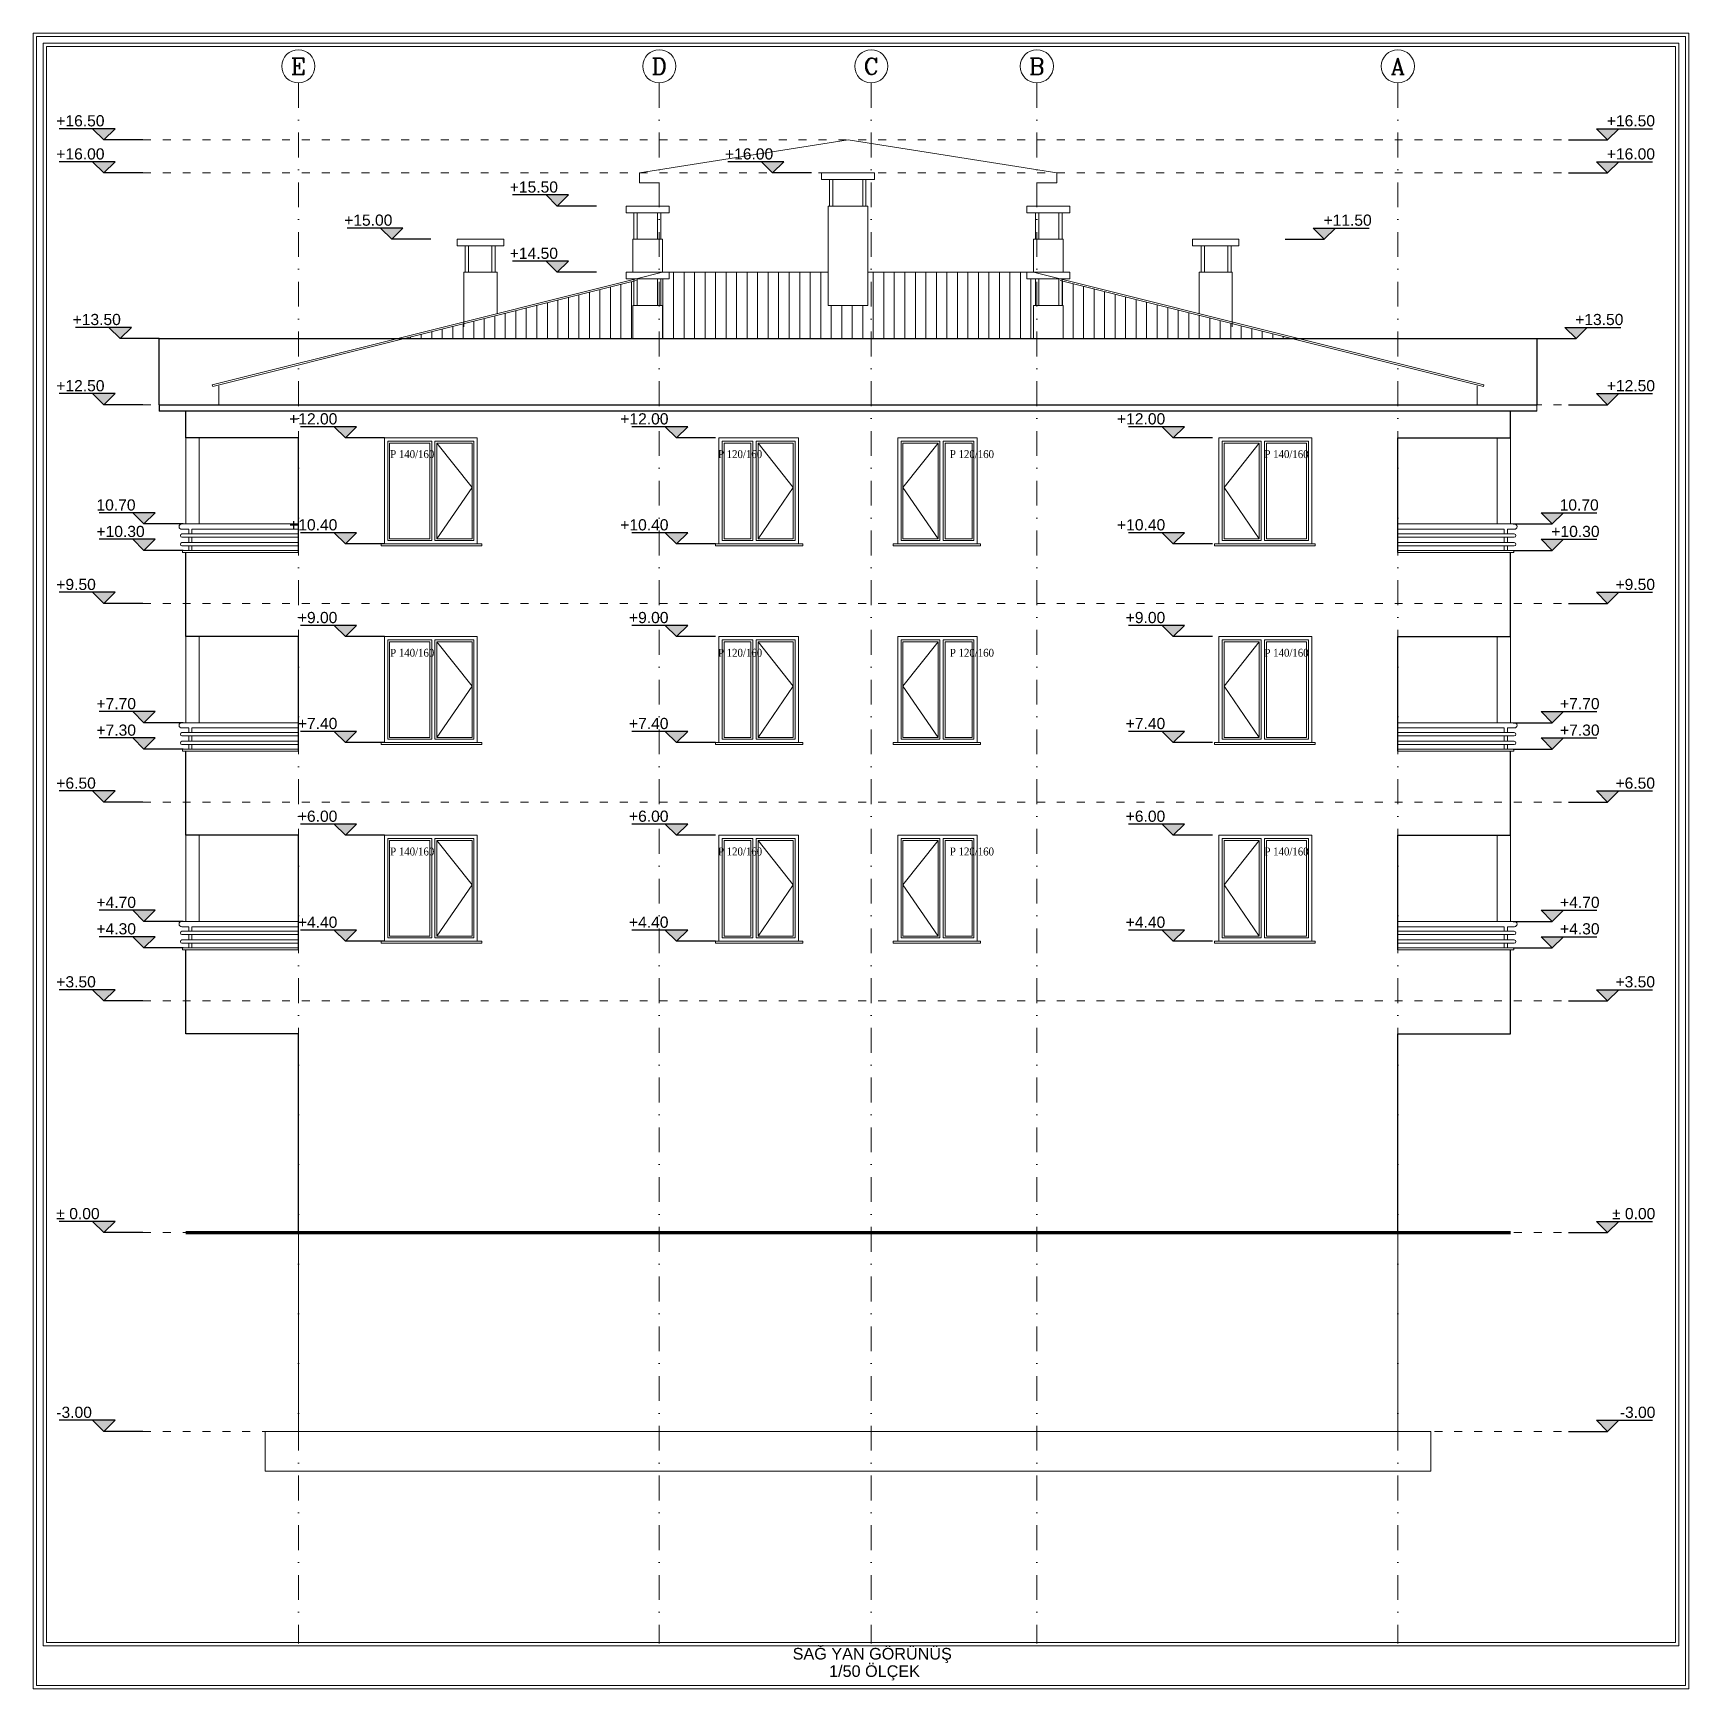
# Model space of a CAD drawing. Header units: millimetres. Extents: x -2145 to 33996, y -835 to 2363.
# Drawn here: x 25846 to 28346, y -835 to 1665 of the extents above; entities that cross this region are included whole.
import ezdxf
from ezdxf.enums import TextEntityAlignment as Align

# ---------------------------------------------------------------- set-up
doc = ezdxf.new("R2010")
doc.units = ezdxf.units.MM
for name, pattern in [('101_TA_921_251_SEC_500&200$0${ Origin Line }', [0]), ('ACAD_ISO03W100', [30, 12, -18]), ('DASHDOT', [1, 0.5, -0.25, 0, -0.25])]:
    doc.linetypes.add(name, pattern=pattern)
for name, color, linetype, lineweight in [('arcCGDM_antet', 85, 'Continuous', 20), ('M-INCE', 252, 'Continuous', 0), ('NET_AKS', 251, 'DASHDOT', 9), ('NET_AKS_YAZI', 31, 'DASHDOT', 9), ('NET_GORUNUS_AKS', 9, 'ACAD_ISO03W100', 9), ('NET_GORUNUS_DOGRAMA', 32, 'Continuous', 5), ('NET_GORUNUS_TEFRİŞ', 7, 'Continuous', 0), ('NET_GÖRÜNÜŞ_İNCE', 55, 'Continuous', 9), ('NET_GÖRÜNÜŞ_KALIN', 43, 'Continuous', 30), ('NET_GÖRÜNÜŞ_ORTA', 52, 'Continuous', 18), ('NET_KESİT_KOT', 104, 'Continuous', 25), ('NET_KORKULUK', 9, 'Continuous', 5), ('NET_TARAMA', 252, 'Continuous', 5), ('NET_TOPRAK', 27, 'Continuous', 70), ('T-INCE', 254, 'Continuous', 0)]:
    doc.layers.add(name, color=color, linetype=linetype, lineweight=lineweight)
doc.layers.add('NET_POZ', color=41, linetype='Continuous')
doc.layers.add('text', color=7, linetype='Continuous')
doc.styles.add('A-arial', font='arial.ttf')
doc.styles.get("Standard").update_dxf_attribs({"font": 'arial.ttf'})
doc.styles.add('TAks_2', font='ROMANC', dxfattribs={"height": 5})
doc.styles.add('TGS SAYILAR', font='times.ttf', dxfattribs={"width": 0.7})

msp = doc.modelspace()

# ---------------------------------------------------------------- texts
at = {"layer": 'NET_AKS_YAZI', "linetype": 'Continuous', "style": 'TAks_2'}
for s, p in [('E', (26246.46, 1615.21)), ('D', (26791.46, 1615.21)), ('C', (27111.46, 1615.21)), ('B', (27361.46, 1615.21)), ('A', (27906.46, 1615.21))]:
    msp.add_text(s, height=25, dxfattribs=at).set_placement(p, align=Align.MIDDLE_CENTER)
at = {"layer": 'text', "linetype": 'Continuous', "insert": (27112.97, -772.85), "char_height": 17.5, "width": 396.5028, "attachment_point": 2, "line_spacing_factor": 0.9}
msp.add_mtext('\\A1;SAĞ YAN GÖRÜNÜŞ\\P 1/50 ÖLÇEK', dxfattribs=at)

# ---------------------------------------------------------------- blocks, each defined once
blk = doc.blocks.new('kot_kesit')
for p, q in [((-87.5, 0), (0, 0)), ((-25, 25), (100, 25)), ((0, 0), (-25, 25)), ((0, 0), (25, 25))]:
    blk.add_line(p, q)
blk.add_solid([(25, 25), (-25, 25), (0, 0)])
at = {"style": 'A-arial'}
blk.add_attdef('KOT', (37.2, 30.1), '', height=25, dxfattribs=at)
blk = doc.blocks.new('A$C28de7c8f')
at = {"layer": 'NET_GORUNUS_DOGRAMA'}
for points in [[(440, 250), (300, 250), (300, 90), (440, 90)], [(371.3, 245), (305, 245), (305, 95), (371.3, 95)], [(368.4, 242.2), (307.8, 242.2), (307.8, 97.8), (368.4, 97.8)], [(376.3, 245), (435, 245), (435, 95), (376.3, 95)], [(379.1, 242.2), (432.2, 242.2), (432.2, 97.8), (379.1, 97.8)], [(925, 250), (805, 250), (805, 90), (925, 90)], [(856.3, 245), (810, 245), (810, 95), (856.3, 95)], [(853.4, 242.2), (812.8, 242.2), (812.8, 97.8), (853.4, 97.8)], [(861.3, 245), (920, 245), (920, 95), (861.3, 95)], [(864.1, 242.2), (917.2, 242.2), (917.2, 97.8), (864.1, 97.8)], [(1075, 250), (1195, 250), (1195, 90), (1075, 90)], [(1138.7, 245), (1080, 245), (1080, 95), (1138.7, 95)], [(1135.9, 242.2), (1082.8, 242.2), (1082.8, 97.8), (1135.9, 97.8)], [(1143.7, 245), (1190, 245), (1190, 95), (1143.7, 95)], [(1146.6, 242.2), (1187.2, 242.2), (1187.2, 97.8), (1146.6, 97.8)], [(1560, 250), (1700, 250), (1700, 90), (1560, 90)], [(1623.7, 245), (1565, 245), (1565, 95), (1623.7, 95)], [(1620.9, 242.2), (1567.8, 242.2), (1567.8, 97.8), (1620.9, 97.8)], [(1628.7, 245), (1695, 245), (1695, 95), (1628.7, 95)], [(1631.6, 242.2), (1692.2, 242.2), (1692.2, 97.8), (1631.6, 97.8)]]:
    blk.add_lwpolyline(points, close=True, dxfattribs=at)
at = {"layer": 'NET_GORUNUS_TEFRİŞ'}
for points in [[(170, 77), (-5.1, 77), (-5.1, 80), (170, 80)], [(1830, 77), (2005.1, 77), (2005.1, 80), (1830, 80)]]:
    blk.add_lwpolyline(points, dxfattribs=at)
for points in [[(446.8, 90), (446.8, 87), (300, 87), (295, 87), (295, 90)], [(931.8, 90), (931.8, 87), (805, 87), (800, 87), (800, 90)], [(1068.2, 90), (1068.2, 87), (1195, 87), (1200, 87), (1200, 90)], [(1553.2, 90), (1553.2, 87), (1700, 87), (1705, 87), (1705, 90)]]:
    blk.add_lwpolyline(points, close=True, dxfattribs=at)
at = {"layer": 'NET_GÖRÜNÜŞ_KALIN'}
for p, q in [((170, 77), (170, 250)), ((1830, 77), (1830, 250)), ((0, -50), (0, 77)), ((2000, -50), (2000, 77)), ((170, -50), (0, -50)), ((1830, -50), (2000, -50))]:
    blk.add_line(p, q, dxfattribs=at)
at = {"layer": 'NET_GÖRÜNÜŞ_ORTA', "linetype": 'Continuous'}
for p, q in [((0, 250), (0, 120)), ((20, 250), (20, 120)), ((1980, 250), (1980, 120)), ((2000, 250), (2000, 120))]:
    blk.add_line(p, q, dxfattribs=at)
at = {"layer": 'NET_KORKULUK'}
for p, q in [((-6.1, 120), (170, 120)), ((-6.1, 112), (4.6, 112)), ((170, 105), (-5.7, 105)), ((4.6, 105), (4.6, 112)), ((9.3, 112), (170, 112)), ((9.3, 105), (9.3, 112)), ((2006.1, 120), (1830, 120)), ((1990.7, 112), (1830, 112)), ((1830, 105), (2005.7, 105)), ((1990.7, 105), (1990.7, 112)), ((2006.1, 112), (1995.4, 112)), ((1995.4, 105), (1995.4, 112)), ((170, 100), (-5.7, 100)), ((170, 92), (-5.7, 92)), ((170, 87), (-5.7, 87)), ((4.6, 92), (4.6, 100)), ((4.6, 80), (4.6, 87)), ((9.3, 92), (9.3, 100)), ((9.3, 80), (9.3, 87)), ((1830, 100), (2005.7, 100)), ((1830, 92), (2005.7, 92)), ((1830, 87), (2005.7, 87)), ((1990.7, 92), (1990.7, 100)), ((1990.7, 80), (1990.7, 87)), ((1995.4, 92), (1995.4, 100)), ((1995.4, 80), (1995.4, 87))]:
    blk.add_line(p, q, dxfattribs=at)
for centre, radius, start, end in [((-6.1, 116), 4, 90, 270), ((-5.7, 102.5), 2.5, 90, 270), ((2005.7, 102.5), 2.5, 270, 90), ((2006.1, 116), 4, 270, 90), ((-5.7, 89.5), 2.5, 90, 270), ((2005.7, 89.5), 2.5, 270, 90)]:
    blk.add_arc(centre, radius, start, end, dxfattribs=at)
at = {"layer": 'T-INCE', "linetype": '101_TA_921_251_SEC_500&200$0${ Origin Line }'}
for points in [[(379.1, 242.2), (432.2, 175), (379.1, 97.8)], [(864.1, 242.2), (917.2, 175), (864.1, 97.8)], [(1135.9, 242.2), (1082.8, 175), (1135.9, 97.8)], [(1620.9, 242.2), (1567.8, 175), (1620.9, 97.8)]]:
    blk.add_lwpolyline(points, dxfattribs=at)
at = {"layer": 'NET_POZ', "style": 'TGS SAYILAR', "width": 0.9}
for s, p in [('P 140/160', (308.6, 219.5)), ('P 120/160', (803.6, 219.5)), ('P 120/160', (1153.7, 219.5)), ('P 140/160', (1628.7, 219.5))]:
    blk.add_text(s, height=12, dxfattribs=at).set_placement(p)

# ---------------------------------------------------------------- hatches: boundary and pattern name
at = {"layer": 'NET_TARAMA'}
h = msp.add_hatch(dxfattribs=at)
h.set_pattern_fill('ANSI31', color=256, scale=5, angle=45)
h.paths.add_polyline_path([(26806.46, 1304.16), (26806.46, 1294.16), (26793.51, 1294.16), (26793.51, 1254.16), (26796.46, 1254.16), (26796.46, 1204.16), (27356.46, 1204.16), (27356.46, 1254.16), (27359.42, 1254.16), (27359.42, 1294.16), (27346.46, 1294.16), (27346.46, 1304.16), (27106.46, 1304.16), (27106.46, 1254.16), (27046.46, 1254.16), (27046.46, 1304.16)])
h = msp.add_hatch(dxfattribs=at)
h.set_pattern_fill('ANSI31', color=256, scale=5, angle=45)
h.paths.add_polyline_path([(26406.77, 1204.16), (26751.46, 1204.16), (26751.46, 1254.16), (26753.2, 1254.16), (26753.2, 1290.77)])
h = msp.add_hatch(dxfattribs=at)
h.set_pattern_fill('ANSI31', color=256, scale=5, angle=45)
h.paths.add_polyline_path([(27399.73, 1290.77), (27399.73, 1254.16), (27401.46, 1254.16), (27401.46, 1204.16), (27746.16, 1204.16)])

# ---------------------------------------------------------------- linework, layer by layer
at = {"layer": 'arcCGDM_antet', "ltscale": 10}
for points in [[(25845.97, 1665.32), (28345.97, 1665.32), (28345.97, -834.68), (25845.97, -834.68)], [(25850.97, 1660.32), (28340.97, 1660.32), (28340.97, -829.68), (25850.97, -829.68)], [(25860.97, 1650.32), (28330.97, 1650.32), (28330.97, -769.68), (25860.97, -769.68)], [(25865.97, 1645.32), (28325.97, 1645.32), (28325.97, -764.68), (25865.97, -764.68)]]:
    msp.add_lwpolyline(points, close=True, dxfattribs=at)
at = {"layer": 'M-INCE', "linetype": '101_TA_921_251_SEC_500&200$0${ Origin Line }'}
for p, q in [((26796.46, 1304.16), (26756.46, 1294.16)), ((27356.46, 1304.16), (27396.46, 1294.16)), ((26396.46, 1204.16), (26116.46, 1134.16)), ((26406.77, 1204.16), (26117.07, 1131.74)), ((27746.16, 1204.16), (28035.86, 1131.74)), ((27756.46, 1204.16), (28036.46, 1134.16)), ((26117.07, 1131.74), (26116.46, 1134.16)), ((26126.46, 1132.84), (26126.46, 1104.16)), ((28026.46, 1132.84), (28026.46, 1104.16)), ((28035.86, 1131.74), (28036.46, 1134.16))]:
    msp.add_line(p, q, dxfattribs=at)
at = {"layer": 'M-INCE'}
for p, q in [((26791.46, 1304.16), (27046.46, 1304.16)), ((27106.46, 1304.16), (27356.46, 1304.16)), ((26756.46, 1294.16), (26396.46, 1204.16)), ((26756.46, 1291.59), (26406.77, 1204.16)), ((27396.46, 1294.16), (27756.46, 1204.16)), ((27396.46, 1291.59), (27746.16, 1204.16)), ((28116.46, 1104.16), (28116.46, 1094.46))]:
    msp.add_line(p, q, dxfattribs=at)
msp.add_lwpolyline([(26791.46, 1404.16), (26791.46, 1439.16), (26761.46, 1439.16), (26761.46, 1454.16), (27076.46, 1504.16), (27391.46, 1454.16), (27391.46, 1439.16), (27361.46, 1439.16), (27361.46, 1404.16)], dxfattribs=at)
at = {"layer": 'NET_AKS', "ltscale": 75}
for p, q in [((26246.46, 1590.21), (26246.46, -766.24)), ((26791.46, 1590.21), (26791.46, -766.24)), ((27111.46, 1590.21), (27111.46, -766.24)), ((27361.46, 1590.21), (27361.46, -766.24)), ((27906.46, 1590.21), (27906.46, -766.24))]:
    msp.add_line(p, q, dxfattribs=at)
at = {"layer": 'NET_AKS', "linetype": 'Continuous', "ltscale": 100}
for centre in [(26246.46, 1615.21), (26791.46, 1615.21), (27111.46, 1615.21), (27361.46, 1615.21), (27906.46, 1615.21)]:
    msp.add_circle(centre, 25, dxfattribs=at)
at = {"layer": 'NET_GORUNUS_AKS'}
for points in [[(26011.79, 1504.16), (28164.31, 1504.16)], [(26011.79, 1454.16), (28164.31, 1454.16)], [(26011.79, 1104.16), (28164.31, 1104.16)], [(26011.79, 804.16), (28164.31, 804.16)], [(26011.79, 504.16), (28164.31, 504.16)], [(26011.79, 204.16), (28164.31, 204.16)], [(26011.79, -145.84), (28164.31, -145.84)], [(26011.79, -445.84), (28164.31, -445.84)]]:
    msp.add_lwpolyline(points, dxfattribs=at)
at = {"layer": 'NET_GORUNUS_DOGRAMA'}
for p, q in [((27036.46, 1454.16), (27116.46, 1454.16)), ((27036.46, 1444.16), (27036.46, 1454.16)), ((27116.46, 1444.16), (27116.46, 1454.16)), ((27036.46, 1444.16), (27116.46, 1444.16)), ((27048.2, 1404.16), (27048.2, 1444.16)), ((27053.2, 1404.16), (27053.2, 1444.16)), ((27098.51, 1404.16), (27098.51, 1444.16)), ((27103.51, 1404.16), (27103.51, 1444.16)), ((26741.46, 1394.16), (26741.46, 1404.16)), ((26741.46, 1404.16), (26806.46, 1404.16)), ((26806.46, 1394.16), (26806.46, 1404.16)), ((27346.46, 1394.16), (27346.46, 1404.16)), ((27411.46, 1404.16), (27346.46, 1404.16)), ((27411.46, 1394.16), (27411.46, 1404.16)), ((26741.46, 1394.16), (26806.46, 1394.16)), ((26753.2, 1354.16), (26753.2, 1394.16)), ((26758.2, 1354.16), (26758.2, 1394.16)), ((26788.51, 1354.16), (26788.51, 1394.16)), ((26793.51, 1354.16), (26793.51, 1394.16)), ((27411.46, 1394.16), (27346.46, 1394.16)), ((27359.42, 1354.16), (27359.42, 1394.16)), ((27364.42, 1354.16), (27364.42, 1394.16)), ((27394.73, 1354.16), (27394.73, 1394.16)), ((27399.73, 1354.16), (27399.73, 1394.16)), ((26486.46, 1354.16), (26556.46, 1354.16)), ((26486.46, 1344.16), (26486.46, 1354.16)), ((26556.46, 1344.16), (26556.46, 1354.16)), ((27666.46, 1354.16), (27596.46, 1354.16)), ((27596.46, 1344.16), (27596.46, 1354.16)), ((27666.46, 1344.16), (27666.46, 1354.16)), ((26486.46, 1344.16), (26556.46, 1344.16)), ((26498.2, 1304.16), (26498.2, 1344.16)), ((26503.2, 1304.16), (26503.2, 1344.16)), ((26538.51, 1304.16), (26538.51, 1344.16)), ((26543.51, 1304.16), (26543.51, 1344.16)), ((27666.46, 1344.16), (27596.46, 1344.16)), ((27609.42, 1304.16), (27609.42, 1344.16)), ((27614.42, 1304.16), (27614.42, 1344.16)), ((27649.73, 1304.16), (27649.73, 1344.16)), ((27654.73, 1304.16), (27654.73, 1344.16)), ((26741.46, 1294.16), (26741.46, 1304.16)), ((26741.46, 1304.16), (26806.46, 1304.16)), ((26806.46, 1294.16), (26806.46, 1304.16)), ((27346.46, 1294.16), (27346.46, 1304.16)), ((27411.46, 1304.16), (27346.46, 1304.16)), ((27411.46, 1294.16), (27411.46, 1304.16)), ((26741.46, 1294.16), (26806.46, 1294.16)), ((26753.2, 1254.16), (26753.2, 1294.16)), ((26758.2, 1254.16), (26758.2, 1294.16)), ((26788.51, 1254.16), (26788.51, 1294.16)), ((26793.51, 1254.16), (26793.51, 1294.16)), ((27411.46, 1294.16), (27346.46, 1294.16)), ((27359.42, 1254.16), (27359.42, 1294.16)), ((27364.42, 1254.16), (27364.42, 1294.16)), ((27394.73, 1254.16), (27394.73, 1294.16)), ((27399.73, 1254.16), (27399.73, 1294.16))]:
    msp.add_line(p, q, dxfattribs=at)
at = {"layer": 'NET_GÖRÜNÜŞ_İNCE'}
for p, q in [((27046.46, 1254.16), (27046.46, 1404.16)), ((27046.46, 1404.16), (27106.46, 1404.16)), ((27106.46, 1404.16), (27106.46, 1254.16)), ((26751.46, 1354.16), (26796.46, 1354.16)), ((26751.46, 1354.16), (26751.46, 1304.16)), ((26796.46, 1354.16), (26796.46, 1304.16)), ((27401.46, 1354.16), (27356.46, 1354.16)), ((27356.46, 1354.16), (27356.46, 1304.16)), ((27401.46, 1354.16), (27401.46, 1304.16)), ((26496.46, 1221.66), (26496.46, 1304.16)), ((26496.46, 1304.16), (26546.46, 1304.16)), ((26546.46, 1304.16), (26546.46, 1241.66)), ((27656.46, 1304.16), (27606.46, 1304.16)), ((27606.46, 1304.16), (27606.46, 1241.66)), ((27656.46, 1221.66), (27656.46, 1304.16)), ((26751.46, 1204.16), (26751.46, 1254.16)), ((26751.46, 1254.16), (26796.46, 1254.16)), ((26796.46, 1254.16), (26796.46, 1204.16)), ((27046.46, 1254.16), (27106.46, 1254.16)), ((27401.46, 1254.16), (27356.46, 1254.16)), ((27356.46, 1254.16), (27356.46, 1204.16)), ((27401.46, 1204.16), (27401.46, 1254.16)), ((26246.46, -145.84), (27906.46, -145.84))]:
    msp.add_line(p, q, dxfattribs=at)
at = {"layer": 'NET_GÖRÜNÜŞ_KALIN'}
for p, q in [((26036.46, 1104.16), (28116.46, 1104.16)), ((26036.46, 1104.16), (26036.46, 1094.46)), ((28116.46, 1094.46), (26036.46, 1094.46)), ((26246.46, -145.84), (26246.46, 154.16)), ((27906.46, -145.84), (27906.46, 154.16))]:
    msp.add_line(p, q, dxfattribs=at)
for points in [[(26036.46, 1104.16), (26036.46, 1204.16), (28116.46, 1204.16), (28116.46, 1104.16)], [(26246.46, 1054.16), (26076.46, 1054.16), (26076.46, 1094.46)], [(27906.46, 1054.16), (28076.46, 1054.16), (28076.46, 1094.46)]]:
    msp.add_lwpolyline(points, dxfattribs=at)
at = {"layer": 'NET_GÖRÜNÜŞ_ORTA'}
for p, q in [((26076.46, 1054.16), (26076.46, 1094.46)), ((28076.46, 1054.16), (28076.46, 1094.46)), ((26226.46, 1054.16), (26076.46, 1054.16)), ((27926.46, 1054.16), (28076.46, 1054.16))]:
    msp.add_line(p, q, dxfattribs=at)
at = {"layer": 'NET_TOPRAK'}
msp.add_line((26076.46, -145.84), (28076.46, -145.84), dxfattribs=at)
at = {"layer": 'T-INCE', "linetype": '101_TA_921_251_SEC_500&200$0${ Origin Line }'}
for points in [[(26246.46, -145.84), (26246.46, -445.84), (27906.46, -445.84), (27906.46, -145.84)], [(26246.46, -445.84), (26196.46, -445.84), (26196.46, -505.84), (27956.46, -505.84), (27956.46, -445.84), (27906.46, -445.84)]]:
    msp.add_lwpolyline(points, dxfattribs=at)

# ---------------------------------------------------------------- block references
at = {"layer": 'NET_GÖRÜNÜŞ_İNCE'}
for p in [(26076.46, 804.16), (26076.46, 504.16), (26076.46, 204.16)]:
    msp.add_blockref('A$C28de7c8f', p, dxfattribs=at)
at = {"layer": 'NET_KESİT_KOT'}
ref = msp.add_blockref('kot_kesit', (25952.73, 1504.16), dxfattribs=dict(at, xscale=-0.6749999999999999, yscale=0.6749999999999999, zscale=0.6749999999999999))
ref.add_attrib('KOT', '+16.50', (25881, 1524.5), dxfattribs={"layer": '0', "height": 16.875, "style": 'A-arial'})
ref = msp.add_blockref('kot_kesit', (28223.3, 1504.16), dxfattribs=dict(at, xscale=0.6749999999999999, yscale=0.6749999999999999, zscale=0.6749999999999999))
ref.add_attrib('KOT', '+16.50', (28222.08, 1524.5), dxfattribs={"layer": '0', "height": 16.875, "style": 'A-arial'})
ref = msp.add_blockref('kot_kesit', (25952.73, 1454.16), dxfattribs=dict(at, xscale=-0.6749999999999999, yscale=0.6749999999999999, zscale=0.6749999999999999))
ref.add_attrib('KOT', '+16.00', (25881, 1474.5), dxfattribs={"layer": '0', "height": 16.875, "style": 'A-arial'})
ref = msp.add_blockref('kot_kesit', (26962.4, 1454.16), dxfattribs=dict(at, xscale=-0.6749999999999999, yscale=0.6749999999999999, zscale=0.6749999999999999))
ref.add_attrib('KOT', '+16.00', (26890.67, 1474.5), dxfattribs={"layer": '0', "height": 16.875, "style": 'A-arial'})
ref = msp.add_blockref('kot_kesit', (28223.3, 1454.16), dxfattribs=dict(at, xscale=0.6749999999999999, yscale=0.6749999999999999, zscale=0.6749999999999999))
ref.add_attrib('KOT', '+16.00', (28222.08, 1474.5), dxfattribs={"layer": '0', "height": 16.875, "style": 'A-arial'})
ref = msp.add_blockref('kot_kesit', (26637.4, 1404.16), dxfattribs=dict(at, xscale=-0.6749999999999999, yscale=0.6749999999999999, zscale=0.6749999999999999))
ref.add_attrib('KOT', '+15.50', (26565.67, 1424.5), dxfattribs={"layer": '0', "height": 16.875, "style": 'A-arial'})
ref = msp.add_blockref('kot_kesit', (26387.4, 1354.16), dxfattribs=dict(at, xscale=-0.6749999999999999, yscale=0.6749999999999999, zscale=0.6749999999999999))
ref.add_attrib('KOT', '+15.00', (26315.67, 1374.5), dxfattribs={"layer": '0', "height": 16.875, "style": 'A-arial'})
ref = msp.add_blockref('kot_kesit', (27795.53, 1354.16), dxfattribs=dict(at, xscale=0.6749999999999999, yscale=0.6749999999999999, zscale=0.6749999999999999))
ref.add_attrib('KOT', '+11.50', (27794.31, 1374.5), dxfattribs={"layer": '0', "height": 16.875, "style": 'A-arial'})
ref = msp.add_blockref('kot_kesit', (26637.4, 1304.16), dxfattribs=dict(at, xscale=-0.6749999999999999, yscale=0.6749999999999999, zscale=0.6749999999999999))
ref.add_attrib('KOT', '+14.50', (26565.67, 1324.5), dxfattribs={"layer": '0', "height": 16.875, "style": 'A-arial'})
ref = msp.add_blockref('kot_kesit', (25977.4, 1204.16), dxfattribs=dict(at, xscale=-0.6749999999999999, yscale=0.6749999999999999, zscale=0.6749999999999999))
ref.add_attrib('KOT', '+13.50', (25905.67, 1224.5), dxfattribs={"layer": '0', "height": 16.875, "style": 'A-arial'})
ref = msp.add_blockref('kot_kesit', (28175.53, 1204.16), dxfattribs=dict(at, xscale=0.6749999999999999, yscale=0.6749999999999999, zscale=0.6749999999999999))
ref.add_attrib('KOT', '+13.50', (28174.31, 1224.5), dxfattribs={"layer": '0', "height": 16.875, "style": 'A-arial'})
ref = msp.add_blockref('kot_kesit', (25952.73, 1104.16), dxfattribs=dict(at, xscale=-0.6749999999999999, yscale=0.6749999999999999, zscale=0.6749999999999999))
ref.add_attrib('KOT', '+12.50', (25881, 1124.5), dxfattribs={"layer": '0', "height": 16.875, "style": 'A-arial'})
ref = msp.add_blockref('kot_kesit', (28223.3, 1104.16), dxfattribs=dict(at, xscale=0.6749999999999999, yscale=0.6749999999999999, zscale=0.6749999999999999))
ref.add_attrib('KOT', '+12.50', (28222.08, 1124.5), dxfattribs={"layer": '0', "height": 16.875, "style": 'A-arial'})
ref = msp.add_blockref('kot_kesit', (26317.4, 1054.16), dxfattribs=dict(at, xscale=-0.6749999999999999, yscale=0.6749999999999999, zscale=0.6749999999999999))
ref.add_attrib('KOT', '+12.00', (26232.56, 1074.5), dxfattribs={"layer": '0', "height": 16.875, "style": 'A-arial'})
ref = msp.add_blockref('kot_kesit', (26817.4, 1054.16), dxfattribs=dict(at, xscale=-0.6749999999999999, yscale=0.6749999999999999, zscale=0.6749999999999999))
ref.add_attrib('KOT', '+12.00', (26732.56, 1074.5), dxfattribs={"layer": '0', "height": 16.875, "style": 'A-arial'})
ref = msp.add_blockref('kot_kesit', (27567.4, 1054.16), dxfattribs=dict(at, xscale=-0.6749999999999999, yscale=0.6749999999999999, zscale=0.6749999999999999))
ref.add_attrib('KOT', '+12.00', (27482.56, 1074.5), dxfattribs={"layer": '0', "height": 16.875, "style": 'A-arial'})
ref = msp.add_blockref('kot_kesit', (26013.36, 924.16), dxfattribs=dict(at, xscale=-0.6749999999999999, yscale=0.6749999999999999, zscale=0.6749999999999999))
ref.add_attrib('KOT', '10.70', (25941.63, 944.5), dxfattribs={"layer": '0', "height": 16.875, "style": 'A-arial'})
ref = msp.add_blockref('kot_kesit', (28139.57, 924.16), dxfattribs=dict(at, xscale=0.6749999999999999, yscale=0.6749999999999999, zscale=0.6749999999999999))
ref.add_attrib('KOT', '10.70', (28150.87, 944.5), dxfattribs={"layer": '0', "height": 16.875, "style": 'A-arial'})
ref = msp.add_blockref('kot_kesit', (26317.4, 894.16), dxfattribs=dict(at, xscale=-0.6749999999999999, yscale=0.6749999999999999, zscale=0.6749999999999999))
ref.add_attrib('KOT', '+10.40', (26232.56, 914.5), dxfattribs={"layer": '0', "height": 16.875, "style": 'A-arial'})
ref = msp.add_blockref('kot_kesit', (26817.4, 894.16), dxfattribs=dict(at, xscale=-0.6749999999999999, yscale=0.6749999999999999, zscale=0.6749999999999999))
ref.add_attrib('KOT', '+10.40', (26732.56, 914.5), dxfattribs={"layer": '0', "height": 16.875, "style": 'A-arial'})
ref = msp.add_blockref('kot_kesit', (27567.4, 894.16), dxfattribs=dict(at, xscale=-0.6749999999999999, yscale=0.6749999999999999, zscale=0.6749999999999999))
ref.add_attrib('KOT', '+10.40', (27482.56, 914.5), dxfattribs={"layer": '0', "height": 16.875, "style": 'A-arial'})
ref = msp.add_blockref('kot_kesit', (26013.36, 884.16), dxfattribs=dict(at, xscale=-0.6749999999999999, yscale=0.6749999999999999, zscale=0.6749999999999999))
ref.add_attrib('KOT', '+10.30', (25941.63, 904.5), dxfattribs={"layer": '0', "height": 16.875, "style": 'A-arial'})
ref = msp.add_blockref('kot_kesit', (28139.57, 884.16), dxfattribs=dict(at, xscale=0.6749999999999999, yscale=0.6749999999999999, zscale=0.6749999999999999))
ref.add_attrib('KOT', '+10.30', (28138.36, 904.5), dxfattribs={"layer": '0', "height": 16.875, "style": 'A-arial'})
ref = msp.add_blockref('kot_kesit', (25952.73, 804.16), dxfattribs=dict(at, xscale=-0.6749999999999999, yscale=0.6749999999999999, zscale=0.6749999999999999))
ref.add_attrib('KOT', '+9.50', (25881, 824.5), dxfattribs={"layer": '0', "height": 16.875, "style": 'A-arial'})
ref = msp.add_blockref('kot_kesit', (28223.3, 804.16), dxfattribs=dict(at, xscale=0.6749999999999999, yscale=0.6749999999999999, zscale=0.6749999999999999))
ref.add_attrib('KOT', '+9.50', (28235.19, 824.5), dxfattribs={"layer": '0', "height": 16.875, "style": 'A-arial'})
ref = msp.add_blockref('kot_kesit', (26317.4, 754.16), dxfattribs=dict(at, xscale=-0.6749999999999999, yscale=0.6749999999999999, zscale=0.6749999999999999))
ref.add_attrib('KOT', '+9.00', (26245.67, 774.5), dxfattribs={"layer": '0', "height": 16.875, "style": 'A-arial'})
ref = msp.add_blockref('kot_kesit', (26817.4, 754.16), dxfattribs=dict(at, xscale=-0.6749999999999999, yscale=0.6749999999999999, zscale=0.6749999999999999))
ref.add_attrib('KOT', '+9.00', (26745.67, 774.5), dxfattribs={"layer": '0', "height": 16.875, "style": 'A-arial'})
ref = msp.add_blockref('kot_kesit', (27567.4, 754.16), dxfattribs=dict(at, xscale=-0.6749999999999999, yscale=0.6749999999999999, zscale=0.6749999999999999))
ref.add_attrib('KOT', '+9.00', (27495.67, 774.5), dxfattribs={"layer": '0', "height": 16.875, "style": 'A-arial'})
ref = msp.add_blockref('kot_kesit', (26013.36, 624.16), dxfattribs=dict(at, xscale=-0.6749999999999999, yscale=0.6749999999999999, zscale=0.6749999999999999))
ref.add_attrib('KOT', '+7.70', (25941.63, 644.5), dxfattribs={"layer": '0', "height": 16.875, "style": 'A-arial'})
ref = msp.add_blockref('kot_kesit', (28139.57, 624.16), dxfattribs=dict(at, xscale=0.6749999999999999, yscale=0.6749999999999999, zscale=0.6749999999999999))
ref.add_attrib('KOT', '+7.70', (28151.47, 644.5), dxfattribs={"layer": '0', "height": 16.875, "style": 'A-arial'})
ref = msp.add_blockref('kot_kesit', (26317.4, 594.16), dxfattribs=dict(at, xscale=-0.6749999999999999, yscale=0.6749999999999999, zscale=0.6749999999999999))
ref.add_attrib('KOT', '+7.40', (26245.67, 614.5), dxfattribs={"layer": '0', "height": 16.875, "style": 'A-arial'})
ref = msp.add_blockref('kot_kesit', (26817.4, 594.16), dxfattribs=dict(at, xscale=-0.6749999999999999, yscale=0.6749999999999999, zscale=0.6749999999999999))
ref.add_attrib('KOT', '+7.40', (26745.67, 614.5), dxfattribs={"layer": '0', "height": 16.875, "style": 'A-arial'})
ref = msp.add_blockref('kot_kesit', (27567.4, 594.16), dxfattribs=dict(at, xscale=-0.6749999999999999, yscale=0.6749999999999999, zscale=0.6749999999999999))
ref.add_attrib('KOT', '+7.40', (27495.67, 614.5), dxfattribs={"layer": '0', "height": 16.875, "style": 'A-arial'})
ref = msp.add_blockref('kot_kesit', (26013.36, 584.16), dxfattribs=dict(at, xscale=-0.6749999999999999, yscale=0.6749999999999999, zscale=0.6749999999999999))
ref.add_attrib('KOT', '+7.30', (25941.63, 604.5), dxfattribs={"layer": '0', "height": 16.875, "style": 'A-arial'})
ref = msp.add_blockref('kot_kesit', (28139.57, 584.16), dxfattribs=dict(at, xscale=0.6749999999999999, yscale=0.6749999999999999, zscale=0.6749999999999999))
ref.add_attrib('KOT', '+7.30', (28151.47, 604.5), dxfattribs={"layer": '0', "height": 16.875, "style": 'A-arial'})
ref = msp.add_blockref('kot_kesit', (25952.73, 504.16), dxfattribs=dict(at, xscale=-0.6749999999999999, yscale=0.6749999999999999, zscale=0.6749999999999999))
ref.add_attrib('KOT', '+6.50', (25881, 524.5), dxfattribs={"layer": '0', "height": 16.875, "style": 'A-arial'})
ref = msp.add_blockref('kot_kesit', (28223.3, 504.16), dxfattribs=dict(at, xscale=0.6749999999999999, yscale=0.6749999999999999, zscale=0.6749999999999999))
ref.add_attrib('KOT', '+6.50', (28235.19, 524.5), dxfattribs={"layer": '0', "height": 16.875, "style": 'A-arial'})
ref = msp.add_blockref('kot_kesit', (26317.4, 454.16), dxfattribs=dict(at, xscale=-0.6749999999999999, yscale=0.6749999999999999, zscale=0.6749999999999999))
ref.add_attrib('KOT', '+6.00', (26245.67, 474.5), dxfattribs={"layer": '0', "height": 16.875, "style": 'A-arial'})
ref = msp.add_blockref('kot_kesit', (26817.4, 454.16), dxfattribs=dict(at, xscale=-0.6749999999999999, yscale=0.6749999999999999, zscale=0.6749999999999999))
ref.add_attrib('KOT', '+6.00', (26745.67, 474.5), dxfattribs={"layer": '0', "height": 16.875, "style": 'A-arial'})
ref = msp.add_blockref('kot_kesit', (27567.4, 454.16), dxfattribs=dict(at, xscale=-0.6749999999999999, yscale=0.6749999999999999, zscale=0.6749999999999999))
ref.add_attrib('KOT', '+6.00', (27495.67, 474.5), dxfattribs={"layer": '0', "height": 16.875, "style": 'A-arial'})
ref = msp.add_blockref('kot_kesit', (26013.36, 324.16), dxfattribs=dict(at, xscale=-0.6749999999999999, yscale=0.6749999999999999, zscale=0.6749999999999999))
ref.add_attrib('KOT', '+4.70', (25941.63, 344.5), dxfattribs={"layer": '0', "height": 16.875, "style": 'A-arial'})
ref = msp.add_blockref('kot_kesit', (28139.57, 324.16), dxfattribs=dict(at, xscale=0.6749999999999999, yscale=0.6749999999999999, zscale=0.6749999999999999))
ref.add_attrib('KOT', '+4.70', (28151.47, 344.5), dxfattribs={"layer": '0', "height": 16.875, "style": 'A-arial'})
ref = msp.add_blockref('kot_kesit', (26317.4, 294.16), dxfattribs=dict(at, xscale=-0.6749999999999999, yscale=0.6749999999999999, zscale=0.6749999999999999))
ref.add_attrib('KOT', '+4.40', (26245.67, 314.5), dxfattribs={"layer": '0', "height": 16.875, "style": 'A-arial'})
ref = msp.add_blockref('kot_kesit', (26817.4, 294.16), dxfattribs=dict(at, xscale=-0.6749999999999999, yscale=0.6749999999999999, zscale=0.6749999999999999))
ref.add_attrib('KOT', '+4.40', (26745.67, 314.5), dxfattribs={"layer": '0', "height": 16.875, "style": 'A-arial'})
ref = msp.add_blockref('kot_kesit', (27567.4, 294.16), dxfattribs=dict(at, xscale=-0.6749999999999999, yscale=0.6749999999999999, zscale=0.6749999999999999))
ref.add_attrib('KOT', '+4.40', (27495.67, 314.5), dxfattribs={"layer": '0', "height": 16.875, "style": 'A-arial'})
ref = msp.add_blockref('kot_kesit', (26013.36, 284.16), dxfattribs=dict(at, xscale=-0.6749999999999999, yscale=0.6749999999999999, zscale=0.6749999999999999))
ref.add_attrib('KOT', '+4.30', (25941.63, 304.5), dxfattribs={"layer": '0', "height": 16.875, "style": 'A-arial'})
ref = msp.add_blockref('kot_kesit', (28139.57, 284.16), dxfattribs=dict(at, xscale=0.6749999999999999, yscale=0.6749999999999999, zscale=0.6749999999999999))
ref.add_attrib('KOT', '+4.30', (28151.47, 304.5), dxfattribs={"layer": '0', "height": 16.875, "style": 'A-arial'})
ref = msp.add_blockref('kot_kesit', (25952.73, 204.16), dxfattribs=dict(at, xscale=-0.6749999999999999, yscale=0.6749999999999999, zscale=0.6749999999999999))
ref.add_attrib('KOT', '+3.50', (25881, 224.5), dxfattribs={"layer": '0', "height": 16.875, "style": 'A-arial'})
ref = msp.add_blockref('kot_kesit', (28223.3, 204.16), dxfattribs=dict(at, xscale=0.6749999999999999, yscale=0.6749999999999999, zscale=0.6749999999999999))
ref.add_attrib('KOT', '+3.50', (28235.19, 224.5), dxfattribs={"layer": '0', "height": 16.875, "style": 'A-arial'})
ref = msp.add_blockref('kot_kesit', (25952.73, -145.84), dxfattribs=dict(at, xscale=-0.6749999999999999, yscale=0.6749999999999999, zscale=0.6749999999999999))
ref.add_attrib('KOT', '%%p 0.00', (25881, -125.5), dxfattribs={"layer": '0', "height": 16.875, "style": 'A-arial'})
ref = msp.add_blockref('kot_kesit', (28223.3, -145.84), dxfattribs=dict(at, xscale=0.6749999999999999, yscale=0.6749999999999999, zscale=0.6749999999999999))
ref.add_attrib('KOT', '%%p 0.00', (28229.89, -125.5), dxfattribs={"layer": '0', "height": 16.875, "style": 'A-arial'})
ref = msp.add_blockref('kot_kesit', (25952.73, -445.84), dxfattribs=dict(at, xscale=-0.6749999999999999, yscale=0.6749999999999999, zscale=0.6749999999999999))
ref.add_attrib('KOT', '-3.00', (25881, -425.5), dxfattribs={"layer": '0', "height": 16.875, "style": 'A-arial'})
ref = msp.add_blockref('kot_kesit', (28223.3, -445.84), dxfattribs=dict(at, xscale=0.6749999999999999, yscale=0.6749999999999999, zscale=0.6749999999999999))
ref.add_attrib('KOT', '-3.00', (28241.67, -425.5), dxfattribs={"layer": '0', "height": 16.875, "style": 'A-arial'})

msp.set_redraw_order([(e.dxf.handle, doc.entitydb.next_handle()) for e in msp.query("TEXT MTEXT ATTDEF DIMENSION ARC_DIMENSION")])  # texts and dimensions are drawn at this point

doc.saveas('drawing.dxf')
